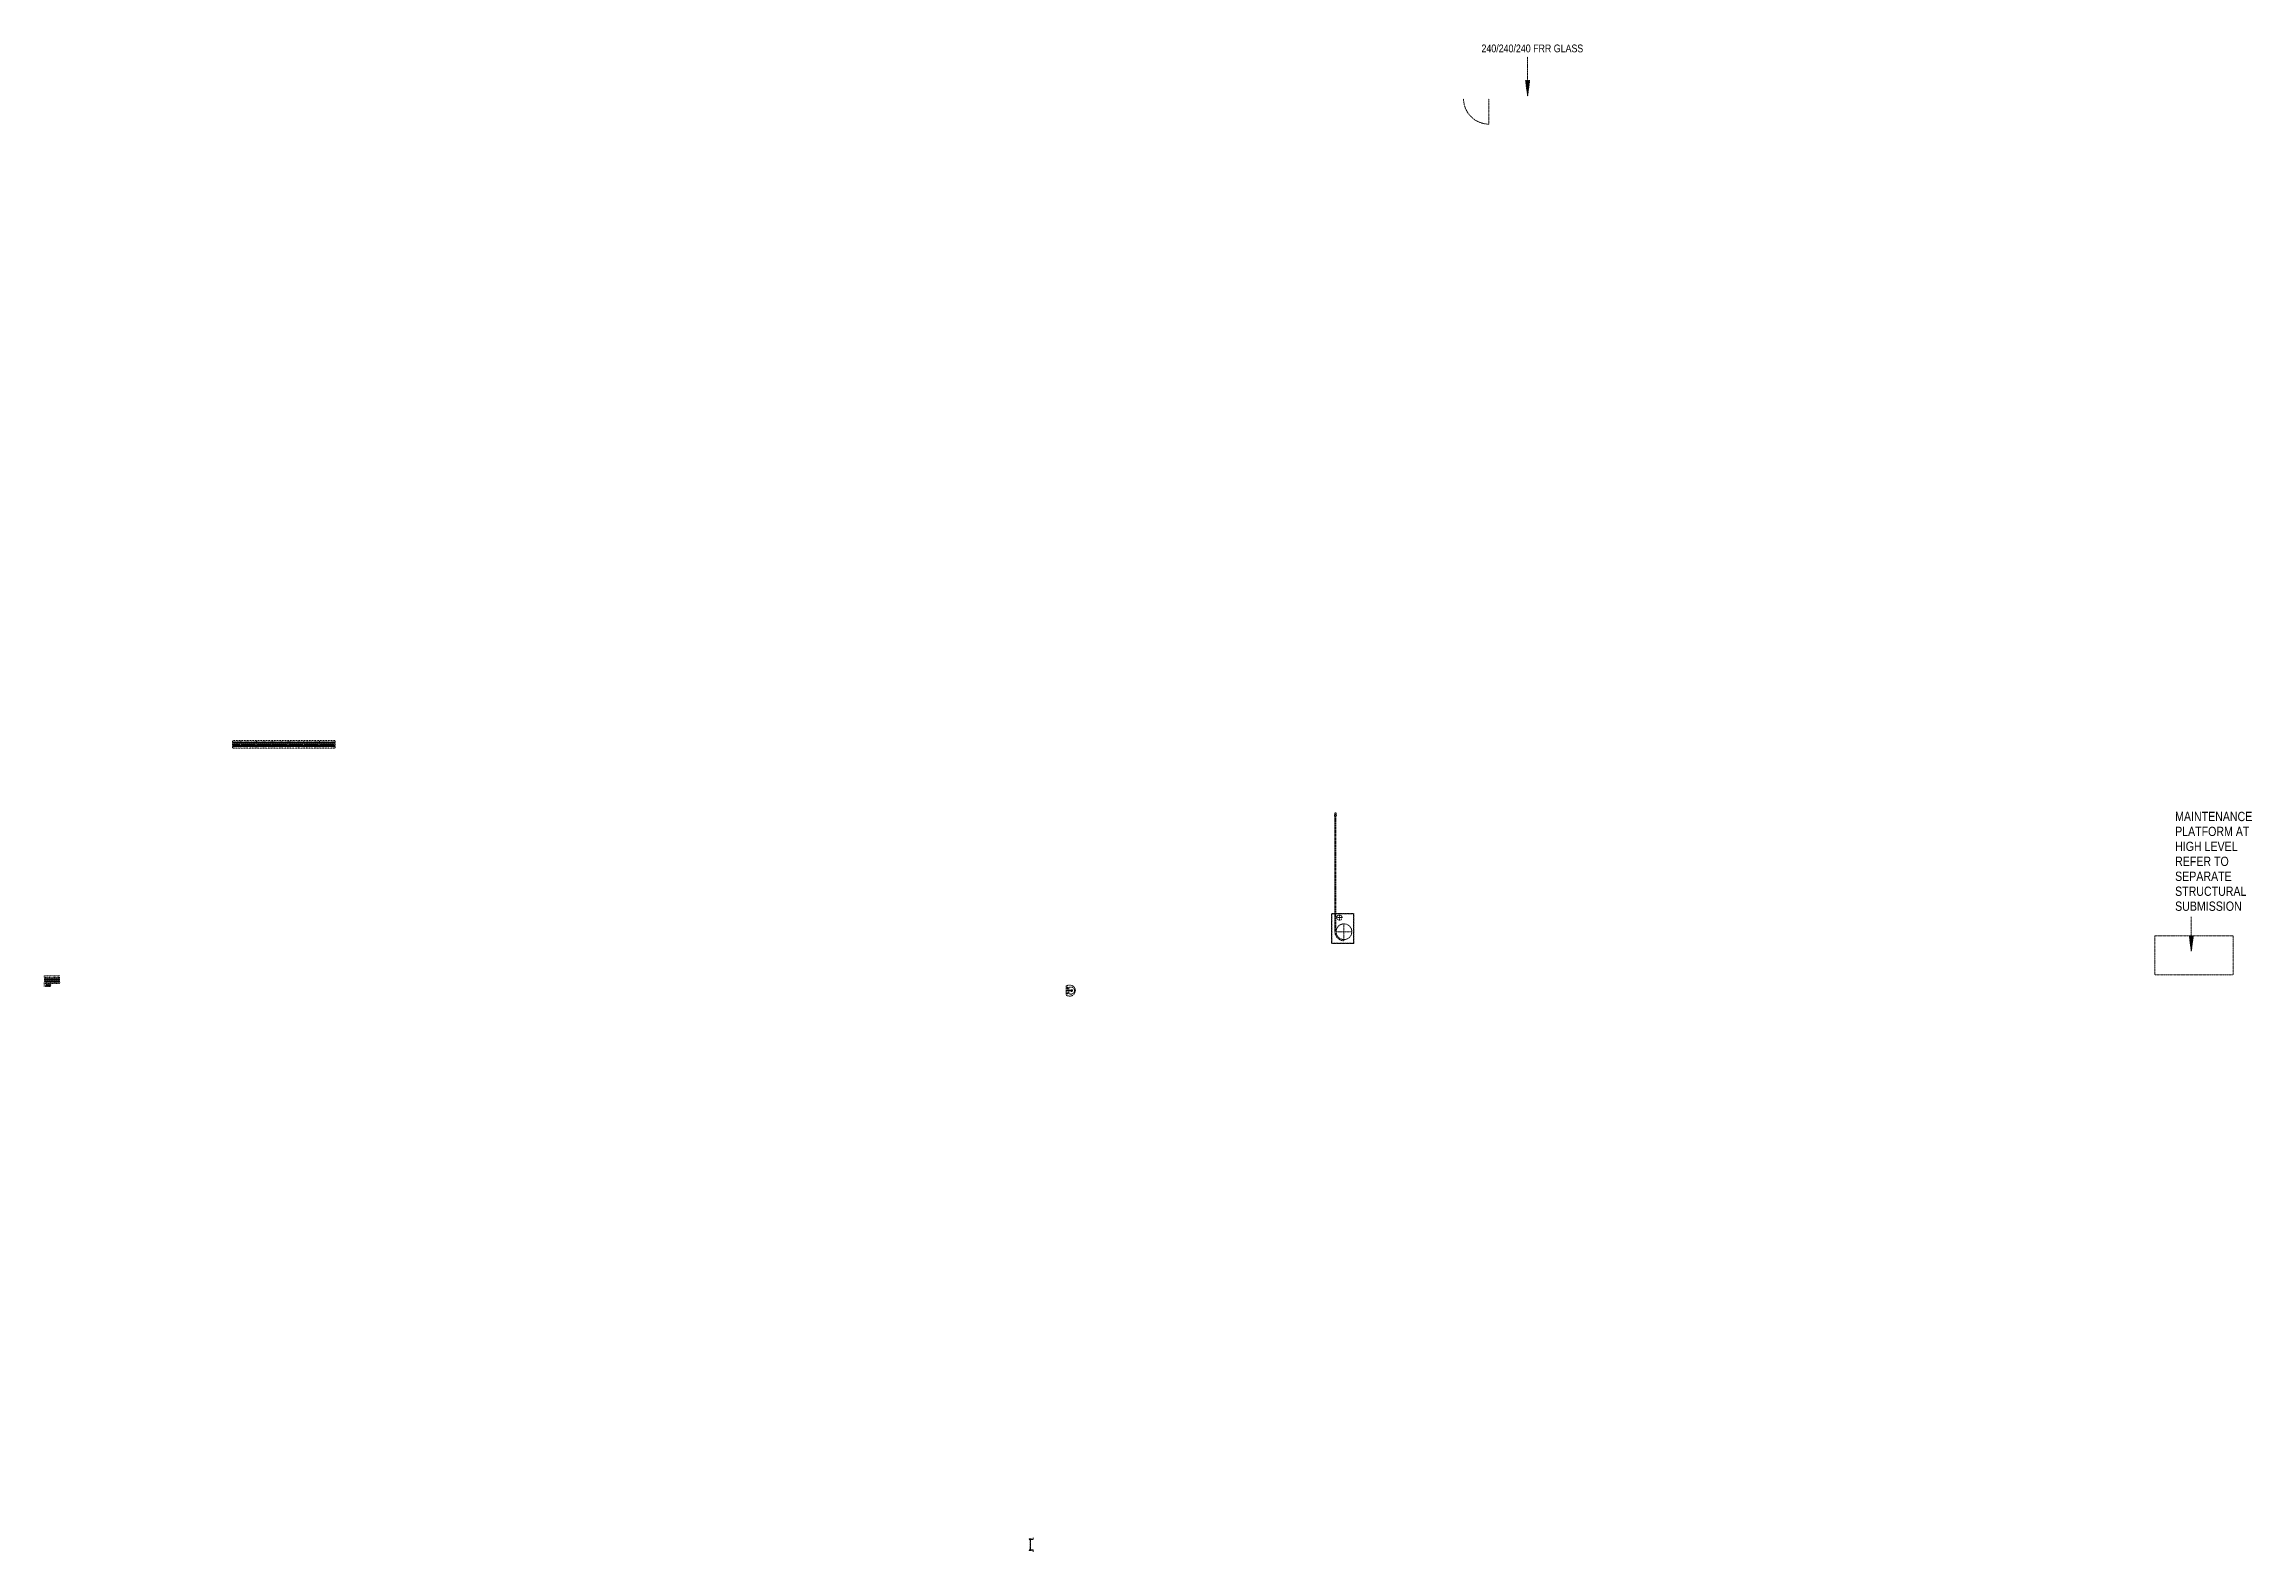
# Model space of a CAD drawing. Header units: millimetres. Extents: x -309924 to 219496, y -330797 to 211873.
# Drawn here: x -194203 to -109832, y 131578 to 189207 of the extents above; entities that cross this region are included whole.
import ezdxf

# ---------------------------------------------------------------- set-up
doc = ezdxf.new("R2010")
doc.units = ezdxf.units.MM
doc.linetypes.add('Dash', pattern=[6, 3, -3])
doc.layers.add('REMOVED', color=5, linetype='Dash', lineweight=5)
doc.styles.add('Arial Narrow_1', font='ARIALN.TTF', dxfattribs={"height": 294.984802})

msp = doc.modelspace()

# ---------------------------------------------------------------- texts
at = {"layer": 'REMOVED', "insert": (-139272.1, 189191.7), "char_height": 294.985, "width": 4633.2, "attachment_point": 1, "line_spacing_factor": 0.968573, "style": 'Arial Narrow_1'}
msp.add_mtext('240/240/240 FRR GLASS', dxfattribs=at)
at = {"layer": 'REMOVED', "ltscale": 0.2, "insert": (-112764.6, 159864.2), "char_height": 353.982, "width": 3498.819, "attachment_point": 1, "line_spacing_factor": 0.968573, "style": 'Arial Narrow_1'}
msp.add_mtext('MAINTENANCE PLATFORM AT HIGH LEVEL REFER TO SEPARATE STRUCTURAL SUBMISSION', dxfattribs=at)

# ---------------------------------------------------------------- hatches: boundary and pattern name
at = {"layer": 'REMOVED', "ltscale": 0.2}
for points in [[(-137509.6, 187223.4), (-137430.6, 187823.4), (-137588.6, 187823.4)], [(-112145.9, 154532), (-112066.9, 155132), (-112224.9, 155132)]]:
    msp.add_hatch(color=256, dxfattribs=at).paths.add_polyline_path(points, flags=0)

# ---------------------------------------------------------------- linework, layer by layer
for p, q in [((-137509.6, 187223.4), (-137509.6, 188721.3)), ((-137430.6, 187823.4), (-137588.6, 187823.4)), ((-137588.6, 187823.4), (-137509.6, 187223.4)), ((-137509.6, 187223.4), (-137430.6, 187823.4)), ((-138986.6, 187121.3), (-138986.6, 186151.3)), ((-144896.3, 159716.1), (-144897.5, 159716.1)), ((-144897.5, 159716.1), (-144897.5, 159706.1)), ((-144897.5, 159706.1), (-144886.3, 159706.1)), ((-144896.3, 159707.3), (-144896.3, 159716.1)), ((-144887.3, 159707.3), (-144896.3, 159707.3)), ((-144882.5, 159756.1), (-144887.3, 159707.3)), ((-144886.3, 159706.1), (-144881.3, 159756.1)), ((-144882.5, 159826.1), (-144882.5, 159756.1)), ((-144822.5, 159826.1), (-144882.5, 159826.1)), ((-144881.3, 159756.1), (-144881.3, 159824.9)), ((-144881.3, 159824.9), (-144823.7, 159824.9)), ((-144872.5, 159756.1), (-144872.5, 155281.1)), ((-144832.5, 159756.1), (-144872.5, 159756.1)), ((-144832.5, 159756.1), (-144832.5, 155281.1)), ((-144823.7, 159824.9), (-144823.7, 159756.1)), ((-144823.7, 159756.1), (-144818.7, 159706.1)), ((-144822.5, 159756.1), (-144822.5, 159826.1)), ((-144817.6, 159707.3), (-144822.5, 159756.1)), ((-144818.7, 159706.1), (-144807.5, 159706.1)), ((-144808.7, 159707.3), (-144817.6, 159707.3)), ((-144807.5, 159716.1), (-144808.7, 159716.1)), ((-144808.7, 159716.1), (-144808.7, 159707.3)), ((-144807.5, 159706.1), (-144807.5, 159716.1)), ((-144152.5, 155981.1), (-145002.5, 155981.1)), ((-145002.5, 155981.1), (-145002.5, 154831.1)), ((-144992.5, 155971.1), (-144162.5, 155971.1)), ((-144992.5, 154841.1), (-144992.5, 155971.1)), ((-144827.5, 155281.1), (-144227.5, 155281.1)), ((-144602.5, 155821.1), (-144802.5, 155821.1)), ((-144702.5, 155921.1), (-144702.5, 155721.1)), ((-144527.5, 155581.1), (-144527.5, 154981.1)), ((-144162.5, 155971.1), (-144162.5, 154841.1)), ((-144152.5, 154831.1), (-144152.5, 155981.1)), ((-112145.9, 154532), (-112145.9, 155851.2)), ((-145002.5, 154831.1), (-144152.5, 154831.1)), ((-144162.5, 154841.1), (-144992.5, 154841.1)), ((-144527.5, 154976.1), (-144527.5, 154936.1)), ((-112224.9, 155132), (-112145.9, 154532)), ((-112145.9, 154532), (-112066.9, 155132)), ((-155142.7, 152854.7), (-155142.7, 153207.8)), ((-154927.8, 153046.3), (-155072, 153046.3)), ((-154927.8, 153016.3), (-155072, 153016.3)), ((-156554.9, 132053.4), (-156554.9, 132078.8)), ((-156554.9, 132078.8), (-156478.7, 132078.8)), ((-156478.7, 132053.4), (-156554.9, 132053.4)), ((-156554.9, 131628.8), (-156554.9, 131654.2)), ((-156554.9, 131654.2), (-156478.7, 131654.2)), ((-156478.7, 131628.8), (-156554.9, 131628.8)), ((-156523.2, 131654.2), (-156523.2, 132053.4)), ((-156504.1, 132053.4), (-156504.1, 131654.2)), ((-156478.7, 132078.8), (-156478.7, 132053.4)), ((-156408.9, 132059.7), (-156478.7, 132059.7)), ((-156478.7, 132053.4), (-156402.5, 132053.4)), ((-156402.5, 131654.2), (-156478.7, 131654.2)), ((-156478.7, 131654.2), (-156478.7, 131628.8)), ((-156478.7, 131647.8), (-156408.9, 131647.8)), ((-156402.5, 132129.6), (-156408.9, 132129.6)), ((-156408.9, 132129.6), (-156408.9, 132059.7)), ((-156408.9, 131647.8), (-156408.9, 131578)), ((-156402.5, 132053.4), (-156402.5, 132129.6)), ((-156402.5, 131578), (-156402.5, 131654.2)), ((-156408.9, 131578), (-156402.5, 131578))]:
    msp.add_line(p, q, dxfattribs=at)
at = {"layer": 'REMOVED'}
for p, q in [((-187002.6, 162595.1), (-183082.4, 162595.1)), ((-187002.6, 162595.1), (-183082.4, 162595.1)), ((-187002.6, 162595.1), (-187002.6, 162295.1)), ((-183082.4, 162295.1), (-187002.6, 162295.1)), ((-183082.4, 162295.1), (-187002.6, 162295.1)), ((-186994.9, 162357.6), (-186994.9, 162532.6)), ((-186969.9, 162532.6), (-186969.9, 162357.6)), ((-186944.9, 162357.6), (-186944.9, 162532.6)), ((-186919.9, 162532.6), (-186919.9, 162357.6)), ((-186894.9, 162357.6), (-186894.9, 162532.6)), ((-186869.9, 162532.6), (-186869.9, 162357.6)), ((-186844.9, 162357.6), (-186844.9, 162532.6)), ((-186819.9, 162532.6), (-186819.9, 162357.6)), ((-186794.9, 162357.6), (-186794.9, 162532.6)), ((-186769.9, 162532.6), (-186769.9, 162357.6)), ((-186744.9, 162357.6), (-186744.9, 162532.6)), ((-186719.9, 162532.6), (-186719.9, 162357.6)), ((-186694.9, 162532.6), (-186694.9, 162357.6)), ((-186682.4, 162595.1), (-186682.4, 162545.1)), ((-186682.4, 162345.1), (-186682.4, 162295.1)), ((-186669.9, 162532.6), (-186669.9, 162357.6)), ((-186644.9, 162357.6), (-186644.9, 162532.6)), ((-186619.9, 162532.6), (-186619.9, 162357.6)), ((-186594.9, 162357.6), (-186594.9, 162532.6)), ((-186569.9, 162532.6), (-186569.9, 162357.6)), ((-186544.9, 162357.6), (-186544.9, 162532.6)), ((-186519.9, 162532.6), (-186519.9, 162357.6)), ((-186494.9, 162357.6), (-186494.9, 162532.6)), ((-186469.9, 162532.6), (-186469.9, 162357.6)), ((-186444.9, 162357.6), (-186444.9, 162532.6)), ((-186419.9, 162532.6), (-186419.9, 162357.6)), ((-186394.9, 162357.6), (-186394.9, 162532.6)), ((-186369.9, 162532.6), (-186369.9, 162357.6)), ((-186344.9, 162357.6), (-186344.9, 162532.6)), ((-186319.9, 162532.6), (-186319.9, 162357.6)), ((-186294.9, 162357.6), (-186294.9, 162532.6)), ((-186269.9, 162532.6), (-186269.9, 162357.6)), ((-186244.9, 162357.6), (-186244.9, 162532.6)), ((-186219.9, 162532.6), (-186219.9, 162357.6)), ((-186194.9, 162357.6), (-186194.9, 162532.6)), ((-186169.9, 162532.6), (-186169.9, 162357.6)), ((-186144.9, 162357.6), (-186144.9, 162532.6)), ((-186119.9, 162532.6), (-186119.9, 162357.6)), ((-186094.9, 162532.6), (-186094.9, 162357.6)), ((-186082.4, 162595.1), (-186082.4, 162545.1)), ((-186082.4, 162345.1), (-186082.4, 162295.1)), ((-186069.9, 162532.6), (-186069.9, 162357.6)), ((-186044.9, 162357.6), (-186044.9, 162532.6)), ((-186019.9, 162532.6), (-186019.9, 162357.6)), ((-185994.9, 162357.6), (-185994.9, 162532.6)), ((-185969.9, 162532.6), (-185969.9, 162357.6)), ((-185944.9, 162357.6), (-185944.9, 162532.6)), ((-185919.9, 162532.6), (-185919.9, 162357.6)), ((-185894.9, 162357.6), (-185894.9, 162532.6)), ((-185869.9, 162532.6), (-185869.9, 162357.6)), ((-185844.9, 162357.6), (-185844.9, 162532.6)), ((-185819.9, 162532.6), (-185819.9, 162357.6)), ((-185794.9, 162357.6), (-185794.9, 162532.6)), ((-185769.9, 162532.6), (-185769.9, 162357.6)), ((-185744.9, 162357.6), (-185744.9, 162532.6)), ((-185719.9, 162532.6), (-185719.9, 162357.6)), ((-185694.9, 162357.6), (-185694.9, 162532.6)), ((-185669.9, 162532.6), (-185669.9, 162357.6)), ((-185644.9, 162357.6), (-185644.9, 162532.6)), ((-185619.9, 162532.6), (-185619.9, 162357.6)), ((-185594.9, 162357.6), (-185594.9, 162532.6)), ((-185569.9, 162532.6), (-185569.9, 162357.6)), ((-185544.9, 162357.6), (-185544.9, 162532.6)), ((-185519.9, 162532.6), (-185519.9, 162357.6)), ((-185494.9, 162532.6), (-185494.9, 162357.6)), ((-185482.4, 162595.1), (-185482.4, 162545.1)), ((-185482.4, 162345.1), (-185482.4, 162295.1)), ((-185469.9, 162532.6), (-185469.9, 162357.6)), ((-185444.9, 162357.6), (-185444.9, 162532.6)), ((-185419.9, 162532.6), (-185419.9, 162357.6)), ((-185394.9, 162357.6), (-185394.9, 162532.6)), ((-185369.9, 162532.6), (-185369.9, 162357.6)), ((-185344.9, 162357.6), (-185344.9, 162532.6)), ((-185319.9, 162532.6), (-185319.9, 162357.6)), ((-185294.9, 162357.6), (-185294.9, 162532.6)), ((-185269.9, 162532.6), (-185269.9, 162357.6)), ((-185244.9, 162357.6), (-185244.9, 162532.6)), ((-185219.9, 162532.6), (-185219.9, 162357.6)), ((-185194.9, 162357.6), (-185194.9, 162532.6)), ((-185169.9, 162532.6), (-185169.9, 162357.6)), ((-185144.9, 162357.6), (-185144.9, 162532.6)), ((-185119.9, 162532.6), (-185119.9, 162357.6)), ((-185094.9, 162357.6), (-185094.9, 162532.6)), ((-185069.9, 162532.6), (-185069.9, 162357.6)), ((-185044.9, 162357.6), (-185044.9, 162532.6)), ((-185019.9, 162532.6), (-185019.9, 162357.6)), ((-184994.9, 162357.6), (-184994.9, 162532.6)), ((-184969.9, 162532.6), (-184969.9, 162357.6)), ((-184944.9, 162357.6), (-184944.9, 162532.6)), ((-184919.9, 162532.6), (-184919.9, 162357.6)), ((-184894.9, 162532.6), (-184894.9, 162357.6)), ((-184882.4, 162595.1), (-184882.4, 162545.1)), ((-184882.4, 162345.1), (-184882.4, 162295.1)), ((-184869.9, 162532.6), (-184869.9, 162357.6)), ((-184844.9, 162357.6), (-184844.9, 162532.6)), ((-184819.9, 162532.6), (-184819.9, 162357.6)), ((-184794.9, 162357.6), (-184794.9, 162532.6)), ((-184769.9, 162532.6), (-184769.9, 162357.6)), ((-184744.9, 162357.6), (-184744.9, 162532.6)), ((-184719.9, 162532.6), (-184719.9, 162357.6)), ((-184694.9, 162357.6), (-184694.9, 162532.6)), ((-184669.9, 162532.6), (-184669.9, 162357.6)), ((-184644.9, 162357.6), (-184644.9, 162532.6)), ((-184619.9, 162532.6), (-184619.9, 162357.6)), ((-184594.9, 162357.6), (-184594.9, 162532.6)), ((-184569.9, 162532.6), (-184569.9, 162357.6)), ((-184544.9, 162357.6), (-184544.9, 162532.6)), ((-184519.9, 162532.6), (-184519.9, 162357.6)), ((-184494.9, 162357.6), (-184494.9, 162532.6)), ((-184469.9, 162532.6), (-184469.9, 162357.6)), ((-184444.9, 162357.6), (-184444.9, 162532.6)), ((-184419.9, 162532.6), (-184419.9, 162357.6)), ((-184394.9, 162357.6), (-184394.9, 162532.6)), ((-184369.9, 162532.6), (-184369.9, 162357.6)), ((-184344.9, 162357.6), (-184344.9, 162532.6)), ((-184319.9, 162532.6), (-184319.9, 162357.6)), ((-184294.9, 162532.6), (-184294.9, 162357.6)), ((-184282.4, 162595.1), (-184282.4, 162545.1)), ((-184282.4, 162345.1), (-184282.4, 162295.1)), ((-184269.9, 162532.6), (-184269.9, 162357.6)), ((-184244.9, 162357.6), (-184244.9, 162532.6)), ((-184219.9, 162532.6), (-184219.9, 162357.6)), ((-184194.9, 162357.6), (-184194.9, 162532.6)), ((-184169.9, 162532.6), (-184169.9, 162357.6)), ((-184144.9, 162357.6), (-184144.9, 162532.6)), ((-184119.9, 162532.6), (-184119.9, 162357.6)), ((-184094.9, 162357.6), (-184094.9, 162532.6)), ((-184069.9, 162532.6), (-184069.9, 162357.6)), ((-184044.9, 162357.6), (-184044.9, 162532.6)), ((-184019.9, 162532.6), (-184019.9, 162357.6)), ((-183994.9, 162357.6), (-183994.9, 162532.6)), ((-183969.9, 162532.6), (-183969.9, 162357.6)), ((-183944.9, 162357.6), (-183944.9, 162532.6)), ((-183919.9, 162532.6), (-183919.9, 162357.6)), ((-183894.9, 162357.6), (-183894.9, 162532.6)), ((-183869.9, 162532.6), (-183869.9, 162357.6)), ((-183844.9, 162357.6), (-183844.9, 162532.6)), ((-183819.9, 162532.6), (-183819.9, 162357.6)), ((-183794.9, 162357.6), (-183794.9, 162532.6)), ((-183769.9, 162532.6), (-183769.9, 162357.6)), ((-183744.9, 162357.6), (-183744.9, 162532.6)), ((-183719.9, 162532.6), (-183719.9, 162357.6)), ((-183694.9, 162532.6), (-183694.9, 162357.6)), ((-183682.4, 162595.1), (-183682.4, 162545.1)), ((-183682.4, 162345.1), (-183682.4, 162295.1)), ((-183669.9, 162532.6), (-183669.9, 162357.6)), ((-183644.9, 162357.6), (-183644.9, 162532.6)), ((-183619.9, 162532.6), (-183619.9, 162357.6)), ((-183594.9, 162357.6), (-183594.9, 162532.6)), ((-183569.9, 162532.6), (-183569.9, 162357.6)), ((-183544.9, 162357.6), (-183544.9, 162532.6)), ((-183519.9, 162532.6), (-183519.9, 162357.6)), ((-183494.9, 162357.6), (-183494.9, 162532.6)), ((-183469.9, 162532.6), (-183469.9, 162357.6)), ((-183444.9, 162357.6), (-183444.9, 162532.6)), ((-183419.9, 162532.6), (-183419.9, 162357.6)), ((-183394.9, 162357.6), (-183394.9, 162532.6)), ((-183369.9, 162532.6), (-183369.9, 162357.6)), ((-183344.9, 162357.6), (-183344.9, 162532.6)), ((-183319.9, 162532.6), (-183319.9, 162357.6)), ((-183294.9, 162357.6), (-183294.9, 162532.6)), ((-183269.9, 162532.6), (-183269.9, 162357.6)), ((-183244.9, 162357.6), (-183244.9, 162532.6)), ((-183219.9, 162532.6), (-183219.9, 162357.6)), ((-183194.9, 162357.6), (-183194.9, 162532.6)), ((-183169.9, 162532.6), (-183169.9, 162357.6)), ((-183144.9, 162357.6), (-183144.9, 162532.6)), ((-183119.9, 162532.6), (-183119.9, 162357.6)), ((-183094.9, 162532.6), (-183094.9, 162357.6)), ((-183082.4, 162595.1), (-183082.4, 162295.1)), ((-183082.4, 162595.1), (-183082.4, 162545.1)), ((-183082.4, 162345.1), (-183082.4, 162295.1))]:
    msp.add_line(p, q, dxfattribs=at)
at = {"layer": 'REMOVED', "ltscale": 0.5}
for p, q in [((-193602.7, 153596.1), (-194202.7, 153596.1)), ((-194202.7, 153596.1), (-194202.7, 153546.1)), ((-194202.7, 153187.4), (-194202.7, 153346.1)), ((-194202.7, 153296.1), (-193602.7, 153296.1)), ((-194190.2, 153533.6), (-194190.2, 153358.6)), ((-193965.2, 153283.6), (-194140.2, 153283.6))]:
    msp.add_line(p, q, dxfattribs=at)
at = {"layer": 'REMOVED', "ltscale": 0.2}
msp.add_lwpolyline([(-113542.5, 155130.6), (-110542.5, 155130.6), (-110542.5, 153630.6), (-113542.5, 153630.6)], close=True, dxfattribs=at)
at = {"layer": 'REMOVED', "ltscale": 0.5}
for points in [[(-194165.2, 153358.6, 1), (-194140.2, 153358.6), (-194140.2, 153533.6, 1), (-194165.2, 153533.6)], [(-194140.2, 153258.6, 1), (-194140.2, 153233.6), (-193965.2, 153233.6, 1), (-193965.2, 153258.6)], [(-194140.2, 153208.6, 1), (-194140.2, 153183.6), (-193965.2, 153183.6, 1), (-193965.2, 153208.6)], [(-194115.2, 153358.6, 1), (-194090.2, 153358.6), (-194090.2, 153533.6, 1), (-194115.2, 153533.6)], [(-194065.2, 153358.6, 1), (-194040.2, 153358.6), (-194040.2, 153533.6, 1), (-194065.2, 153533.6)], [(-194015.2, 153358.6, 1), (-193990.2, 153358.6), (-193990.2, 153533.6, 1), (-194015.2, 153533.6)], [(-193965.2, 153358.6, 1), (-193940.2, 153358.6), (-193940.2, 153533.6, 1), (-193965.2, 153533.6)], [(-193915.2, 153358.6, 1), (-193890.2, 153358.6), (-193890.2, 153533.6, 1), (-193915.2, 153533.6)], [(-193865.2, 153358.6, 1), (-193840.2, 153358.6), (-193840.2, 153533.6, 1), (-193865.2, 153533.6)], [(-193815.2, 153358.6, 1), (-193790.2, 153358.6), (-193790.2, 153533.6, 1), (-193815.2, 153533.6)], [(-193765.2, 153358.6, 1), (-193740.2, 153358.6), (-193740.2, 153533.6, 1), (-193765.2, 153533.6)], [(-193715.2, 153358.6, 1), (-193690.2, 153358.6), (-193690.2, 153533.6, 1), (-193715.2, 153533.6)], [(-193665.2, 153358.6, 1), (-193640.2, 153358.6), (-193640.2, 153533.6, 1), (-193665.2, 153533.6)]]:
    msp.add_lwpolyline(points, format="xyb", close=True, dxfattribs=at)
msp.add_lwpolyline([(-193602.7, 153546.1, 0.4142136), (-193615.2, 153533.6), (-193615.2, 153358.6, 0.4142136), (-193602.7, 153346.1, 0.4142136)], format="xyb", dxfattribs=at)
at = {"layer": 'REMOVED', "ltscale": 0.2}
for centre, radius in [((-144527.5, 155281.1), 300), ((-144702.5, 155821.1), 100), ((-155092, 153132.5), 25), ((-155092, 153031.3), 25), ((-155092, 152927), 25), ((-155093.4, 153032), 16.8), ((-155093, 152927), 17), ((-155092, 153132.5), 17), ((-154939.1, 153031.3), 38.6), ((-154939.1, 153031.3), 23.5)]:
    msp.add_circle(centre, radius, dxfattribs=at)
for centre, radius, start, end in [((-138986.6, 187121.3), 970, 180, 270), ((-144527.5, 155281.1), 345, 180, 270), ((-144527.5, 155281.1), 305, 180, 270), ((-155011.9, 152977.9), 264.4, 76.364645, 119.634755), ((-155011.9, 153084.6), 264.4, 240.364645, 283.634755), ((-154959.1, 153031.3), 135, 224.944094, 134.536788), ((-155303, 153032.8), 266.6, 338.679822, 20.80106), ((-154997.6, 153037.1), 203.5, 358.34392, 76.364645), ((-154997.6, 153025.4), 203.5, 283.634755, 1.65548)]:
    msp.add_arc(centre, radius, start, end, dxfattribs=at)
at = {"layer": 'REMOVED'}
for centre, start, end in [((-186982.4, 162532.6), 0, 180), ((-186982.4, 162357.6), 180, 0), ((-186932.4, 162532.6), 0, 180), ((-186932.4, 162357.6), 180, 0), ((-186882.4, 162532.6), 0, 180), ((-186882.4, 162357.6), 180, 0), ((-186832.4, 162532.6), 0, 180), ((-186832.4, 162357.6), 180, 0), ((-186782.4, 162532.6), 0, 180), ((-186782.4, 162357.6), 180, 0), ((-186732.4, 162532.6), 0, 180), ((-186732.4, 162357.6), 180, 0), ((-186682.4, 162532.6), 359.99998, 180), ((-186682.4, 162357.6), 180.000018, 0), ((-186632.4, 162532.6), 0, 180), ((-186632.4, 162357.6), 180, 0), ((-186582.4, 162532.6), 0, 180), ((-186582.4, 162357.6), 180, 0), ((-186532.4, 162532.6), 0, 180), ((-186532.4, 162357.6), 180, 0), ((-186482.4, 162532.6), 0, 180), ((-186482.4, 162357.6), 180, 0), ((-186432.4, 162532.6), 0, 180), ((-186432.4, 162357.6), 180, 0), ((-186382.4, 162532.6), 0, 180), ((-186382.4, 162357.6), 180, 0), ((-186332.4, 162532.6), 0, 180), ((-186332.4, 162357.6), 180, 0), ((-186282.4, 162532.6), 0, 180), ((-186282.4, 162357.6), 180, 0), ((-186232.4, 162532.6), 0, 180), ((-186232.4, 162357.6), 180, 0), ((-186182.4, 162532.6), 0, 180), ((-186182.4, 162357.6), 180, 0), ((-186132.4, 162532.6), 0, 180), ((-186132.4, 162357.6), 180, 0), ((-186082.4, 162532.6), 359.99998, 180), ((-186082.4, 162357.6), 180.000018, 0), ((-186032.4, 162532.6), 0, 180), ((-186032.4, 162357.6), 180, 0), ((-185982.4, 162532.6), 0, 180), ((-185982.4, 162357.6), 180, 0), ((-185932.4, 162532.6), 0, 180), ((-185932.4, 162357.6), 180, 0), ((-185882.4, 162532.6), 0, 180), ((-185882.4, 162357.6), 180, 0), ((-185832.4, 162532.6), 0, 180), ((-185832.4, 162357.6), 180, 0), ((-185782.4, 162532.6), 0, 180), ((-185782.4, 162357.6), 180, 0), ((-185732.4, 162532.6), 0, 180), ((-185732.4, 162357.6), 180, 0), ((-185682.4, 162532.6), 0, 180), ((-185682.4, 162357.6), 180, 0), ((-185632.4, 162532.6), 0, 180), ((-185632.4, 162357.6), 180, 0), ((-185582.4, 162532.6), 0, 180), ((-185582.4, 162357.6), 180, 0), ((-185532.4, 162532.6), 0, 180), ((-185532.4, 162357.6), 180, 0), ((-185482.4, 162532.6), 359.99998, 180), ((-185482.4, 162357.6), 180.000018, 0), ((-185432.4, 162532.6), 0, 180), ((-185432.4, 162357.6), 180, 0), ((-185382.4, 162532.6), 0, 180), ((-185382.4, 162357.6), 180, 0), ((-185332.4, 162532.6), 0, 180), ((-185332.4, 162357.6), 180, 0), ((-185282.4, 162532.6), 0, 180), ((-185282.4, 162357.6), 180, 0), ((-185232.4, 162532.6), 0, 180), ((-185232.4, 162357.6), 180, 0), ((-185182.4, 162532.6), 0, 180), ((-185182.4, 162357.6), 180, 0), ((-185132.4, 162532.6), 0, 180), ((-185132.4, 162357.6), 180, 0), ((-185082.4, 162532.6), 0, 180), ((-185082.4, 162357.6), 180, 0), ((-185032.4, 162532.6), 0, 180), ((-185032.4, 162357.6), 180, 0), ((-184982.4, 162532.6), 0, 180), ((-184982.4, 162357.6), 180, 0), ((-184932.4, 162532.6), 0, 180), ((-184932.4, 162357.6), 180, 0), ((-184882.4, 162532.6), 359.99998, 180), ((-184882.4, 162357.6), 180.000018, 0), ((-184832.4, 162532.6), 0, 180), ((-184832.4, 162357.6), 180, 0), ((-184782.4, 162532.6), 0, 180), ((-184782.4, 162357.6), 180, 0), ((-184732.4, 162532.6), 0, 180), ((-184732.4, 162357.6), 180, 0), ((-184682.4, 162532.6), 0, 180), ((-184682.4, 162357.6), 180, 0), ((-184632.4, 162532.6), 0, 180), ((-184632.4, 162357.6), 180, 0), ((-184582.4, 162532.6), 0, 180), ((-184582.4, 162357.6), 180, 0), ((-184532.4, 162532.6), 0, 180), ((-184532.4, 162357.6), 180, 0), ((-184482.4, 162532.6), 0, 180), ((-184482.4, 162357.6), 180, 0), ((-184432.4, 162532.6), 0, 180), ((-184432.4, 162357.6), 180, 0), ((-184382.4, 162532.6), 0, 180), ((-184382.4, 162357.6), 180, 0), ((-184332.4, 162532.6), 0, 180), ((-184332.4, 162357.6), 180, 0), ((-184282.4, 162532.6), 359.99998, 180), ((-184282.4, 162357.6), 180.000018, 0), ((-184232.4, 162532.6), 0, 180), ((-184232.4, 162357.6), 180, 0), ((-184182.4, 162532.6), 0, 180), ((-184182.4, 162357.6), 180, 0), ((-184132.4, 162532.6), 0, 180), ((-184132.4, 162357.6), 180, 0), ((-184082.4, 162532.6), 0, 180), ((-184082.4, 162357.6), 180, 0), ((-184032.4, 162532.6), 0, 180), ((-184032.4, 162357.6), 180, 0), ((-183982.4, 162532.6), 0, 180), ((-183982.4, 162357.6), 180, 0), ((-183932.4, 162532.6), 0, 180), ((-183932.4, 162357.6), 180, 0), ((-183882.4, 162532.6), 0, 180), ((-183882.4, 162357.6), 180, 0), ((-183832.4, 162532.6), 0, 180), ((-183832.4, 162357.6), 180, 0), ((-183782.4, 162532.6), 0, 180), ((-183782.4, 162357.6), 180, 0), ((-183732.4, 162532.6), 0, 180), ((-183732.4, 162357.6), 180, 0), ((-183682.4, 162532.6), 359.99998, 180), ((-183682.4, 162357.6), 180.000018, 0), ((-183632.4, 162532.6), 0, 180), ((-183632.4, 162357.6), 180, 0), ((-183582.4, 162532.6), 0, 180), ((-183582.4, 162357.6), 180, 0), ((-183532.4, 162532.6), 0, 180), ((-183532.4, 162357.6), 180, 0), ((-183482.4, 162532.6), 0, 180), ((-183482.4, 162357.6), 180, 0), ((-183432.4, 162532.6), 0, 180), ((-183432.4, 162357.6), 180, 0), ((-183382.4, 162532.6), 0, 180), ((-183382.4, 162357.6), 180, 0), ((-183332.4, 162532.6), 0, 180), ((-183332.4, 162357.6), 180, 0), ((-183282.4, 162532.6), 0, 180), ((-183282.4, 162357.6), 180, 0), ((-183232.4, 162532.6), 0, 180), ((-183232.4, 162357.6), 180, 0), ((-183182.4, 162532.6), 0, 180), ((-183182.4, 162357.6), 180, 0), ((-183132.4, 162532.6), 0, 180), ((-183132.4, 162357.6), 180, 0), ((-183082.4, 162532.6), 90, 180), ((-183082.4, 162357.6), 180.000018, 270)]:
    msp.add_arc(centre, 12.5, start, end, dxfattribs=at)
at = {"layer": 'REMOVED', "ltscale": 0.5}
for centre, start, end in [((-194202.7, 153533.6), 0, 90), ((-194202.7, 153358.6), 270, 0), ((-194140.2, 153296.1), 180, 270), ((-193965.2, 153296.1), 270, 0)]:
    msp.add_arc(centre, 12.5, start, end, dxfattribs=at)
at = {"layer": 'REMOVED', "ltscale": 0.2}
msp.add_ellipse((-154927.8, 153031.3), major_axis=(0, -15), ratio=0.4285251, start_param=0, end_param=3.1415927, dxfattribs=at)

msp.set_redraw_order([(e.dxf.handle, doc.entitydb.next_handle()) for e in msp.query("TEXT MTEXT ATTDEF DIMENSION ARC_DIMENSION")])  # texts and dimensions are drawn at this point

doc.saveas('drawing.dxf')
